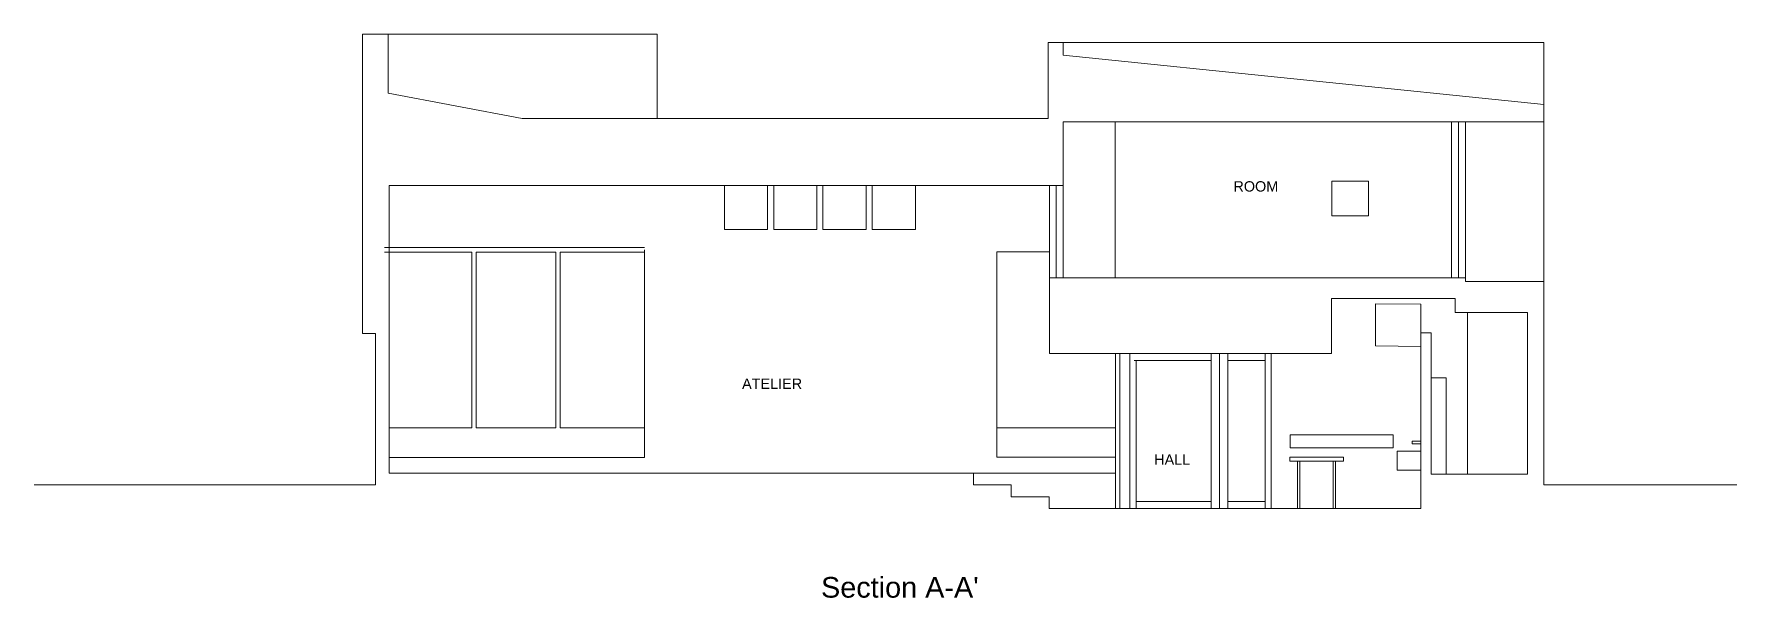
# Model space of a CAD drawing. Header units: millimetres. Extents: x 2902 to 15554, y -1771 to 10617.
# Drawn here: x 9682 to 12157, y 3097 to 3916 of the extents above; entities that cross this region are included whole.
import ezdxf

# ---------------------------------------------------------------- set-up
doc = ezdxf.new("R2010")
doc.units = ezdxf.units.MM
for name, color, linetype, lineweight in [('muri', 1, 'Continuous', 9), ('proiezioni', 3, 'Continuous', 9), ('testo', 8, 'Continuous', 9)]:
    doc.layers.add(name, color=color, linetype=linetype, lineweight=lineweight)
doc.styles.get("Standard").update_dxf_attribs({"font": 'Arial.ttf'})

msp = doc.modelspace()

# ---------------------------------------------------------------- texts
at = {"layer": 'testo'}
for s, width, insert, char_height, attachment_point in [('ROOM', 120.187, (11425.4, 3702.3), 15, 1), ('ATELIER', 120.187, (10711, 3415.6), 15, 1), ('HALL', 120.187, (11310.2, 3305.4), 15, 1), ("Section A-A'", 261.226, (10825.8, 3096.9), 30, 7)]:
    msp.add_mtext_dynamic_manual_height_columns(s, width=width, gutter_width=12.5, heights=[0], dxfattribs=dict(at, insert=insert, char_height=char_height, attachment_point=attachment_point))

# ---------------------------------------------------------------- linework, layer by layer
at = {"layer": 'muri'}
for p, q in [((10196.6, 3916.1), (10159, 3916.1)), ((10159, 3916.1), (10159, 3481)), ((10196.6, 3830.2), (10196.6, 3916.1)), ((11156.2, 3793.3), (11156.2, 3903.7)), ((11156.2, 3903.7), (11178, 3903.7)), ((11178, 3903.7), (11178, 3885.2)), ((11178, 3885.2), (11876.8, 3813.9)), ((10391.1, 3793.3), (10196.6, 3830.2)), ((11876.8, 3788.7), (11876.8, 3813.9)), ((11156.2, 3793.3), (10391.1, 3793.3)), ((11178, 3695.9), (11178, 3788.7)), ((11178, 3788.7), (11876.8, 3788.7)), ((11752.7, 3561.8), (11752.7, 3788.7)), ((10197.9, 3695.9), (10197.9, 3278.3)), ((10197.9, 3695.9), (11178, 3695.9)), ((11167.8, 3561.8), (11167.8, 3695.9)), ((11157.8, 3451.8), (11157.8, 3561.8)), ((11157.8, 3561.8), (11762.8, 3561.8)), ((11762.8, 3561.8), (11762.8, 3556.8)), ((11762.8, 3556.8), (11876.8, 3556.8)), ((11876.8, 3261), (11876.8, 3556.8)), ((11747.8, 3531.8), (11567.8, 3531.8)), ((11567.8, 3531.8), (11567.8, 3451.8)), ((11747.8, 3511.8), (11747.8, 3531.8)), ((11852.8, 3511.8), (11747.8, 3511.8)), ((11852.8, 3276.8), (11852.8, 3511.8)), ((10177.9, 3481), (10159, 3481)), ((10177.9, 3261), (10177.9, 3481)), ((11697.8, 3226.8), (11697.8, 3481.8)), ((11697.8, 3481.8), (11712.8, 3481.8)), ((11712.8, 3481.8), (11712.8, 3276.8)), ((11567.8, 3451.8), (11157.8, 3451.8)), ((10197.9, 3278.3), (11047.4, 3278.3)), ((11047.4, 3278.3), (11047.4, 3261.1)), ((11712.8, 3276.8), (11852.8, 3276.8)), ((10177.9, 3261), (9681.6, 3261)), ((11047.4, 3261.1), (11102.5, 3261.1)), ((11102.5, 3261.1), (11102.5, 3244)), ((11102.5, 3244), (11157.6, 3244)), ((11157.6, 3244), (11157.6, 3226.8)), ((12157.5, 3261), (11876.8, 3261)), ((11157.6, 3226.8), (11697.8, 3226.8))]:
    msp.add_line(p, q, dxfattribs=at)
at = {"layer": 'proiezioni'}
for p, q in [((10196.6, 3916.1), (10587.6, 3916.1)), ((10587.6, 3916.1), (10587.6, 3793.3)), ((11178, 3903.7), (11876.8, 3903.7)), ((11876.8, 3903.7), (11876.8, 3813.9)), ((11253.3, 3788.7), (11253.3, 3561.8)), ((11742.7, 3561.8), (11742.7, 3788.7)), ((11762.8, 3561.8), (11762.8, 3788.7)), ((11876.8, 3788.7), (11876.8, 3556.8)), ((11157.8, 3561.8), (11157.8, 3695.9)), ((11178, 3561.8), (11178, 3695.9)), ((10569.3, 3605.8), (10190.9, 3605.8)), ((10318, 3599.2), (10190.9, 3599.2)), ((10318, 3599.2), (10318, 3344.1)), ((10440.1, 3599.2), (10324.2, 3599.2)), ((10324.2, 3599.2), (10324.2, 3344.1)), ((10440.1, 3599.2), (10440.1, 3344.1)), ((10569.3, 3599.2), (10446.3, 3599.2)), ((10446.3, 3599.2), (10446.3, 3344.1)), ((10569.3, 3344.1), (10569.3, 3602.6)), ((11157.8, 3599.8), (11081.5, 3599.8)), ((11081.5, 3599.8), (11081.5, 3344.1)), ((11765.9, 3511.8), (11765.9, 3276.8)), ((11254.1, 3451.8), (11254.1, 3226.8)), ((11260.4, 3451.8), (11260.4, 3226.8)), ((11274.7, 3451.8), (11274.7, 3226.8)), ((11281, 3441.7), (11393.1, 3441.7)), ((11284.2, 3441.7), (11284.2, 3226.8)), ((11393.1, 3451.8), (11393.1, 3226.8)), ((11405, 3451.8), (11405, 3226.8)), ((11417.5, 3451.8), (11417.5, 3226.8)), ((11417.5, 3441.7), (11471.6, 3441.7)), ((11471.6, 3451.8), (11471.6, 3226.8)), ((11480.5, 3451.8), (11480.5, 3226.8)), ((11712.8, 3416.8), (11734.8, 3416.8)), ((11734.8, 3416.8), (11734.8, 3276.8)), ((11081.5, 3344.1), (11254.1, 3344.1)), ((11081.5, 3344.1), (11081.5, 3301.2)), ((11081.5, 3301.2), (11254.1, 3301.2)), ((11047.4, 3278.3), (11254.1, 3278.3)), ((11284.2, 3236.9), (11393.1, 3236.9)), ((11417.5, 3236.9), (11471.6, 3236.9))]:
    msp.add_line(p, q, dxfattribs=at)
for points in [[(10685.4, 3632.3), (10748.1, 3632.3), (10748.1, 3695.9), (10685.4, 3695.9)], [(10757, 3632.3), (10819.8, 3632.3), (10819.8, 3695.9), (10757, 3695.9)], [(10828.6, 3632.3), (10891.4, 3632.3), (10891.4, 3695.9), (10828.6, 3695.9)], [(10900.2, 3632.3), (10963, 3632.3), (10963, 3695.9), (10900.2, 3695.9)], [(11568.3, 3651.8), (11621.7, 3651.8), (11621.7, 3702.4), (11568.3, 3702.4)], [(11632, 3463), (11697.8, 3462.3), (11697.8, 3523.5), (11632, 3524.2)], [(11507.7, 3333.7), (11657.8, 3333.7), (11657.8, 3315.2), (11507.7, 3315.2)], [(11697.8, 3320.7), (11685.2, 3320.7), (11685.2, 3324.9), (11697.8, 3324.9)], [(11507.4, 3295.8), (11585.3, 3295.8), (11585.3, 3301.5), (11507.4, 3301.5)], [(11518.7, 3295.8), (11522.1, 3295.8), (11522.1, 3226.8), (11518.7, 3226.8)], [(11573.9, 3295.8), (11570.5, 3295.8), (11570.5, 3226.8), (11573.9, 3226.8)], [(11697.8, 3282.5), (11663.5, 3282.5), (11663.5, 3310.3), (11697.8, 3310.3)]]:
    msp.add_lwpolyline(points, close=True, dxfattribs=at)
for points in [[(10318, 3344.1), (10197.9, 3344.1), (10197.9, 3300.8), (10569.3, 3300.8), (10569.3, 3344.1), (10446.3, 3344.1)], [(10440.1, 3344.1), (10324.2, 3344.1)]]:
    msp.add_lwpolyline(points, dxfattribs=at)

msp.set_redraw_order([(e.dxf.handle, doc.entitydb.next_handle()) for e in msp.query("TEXT MTEXT ATTDEF DIMENSION ARC_DIMENSION")])  # texts and dimensions are drawn at this point

doc.saveas('drawing.dxf')
